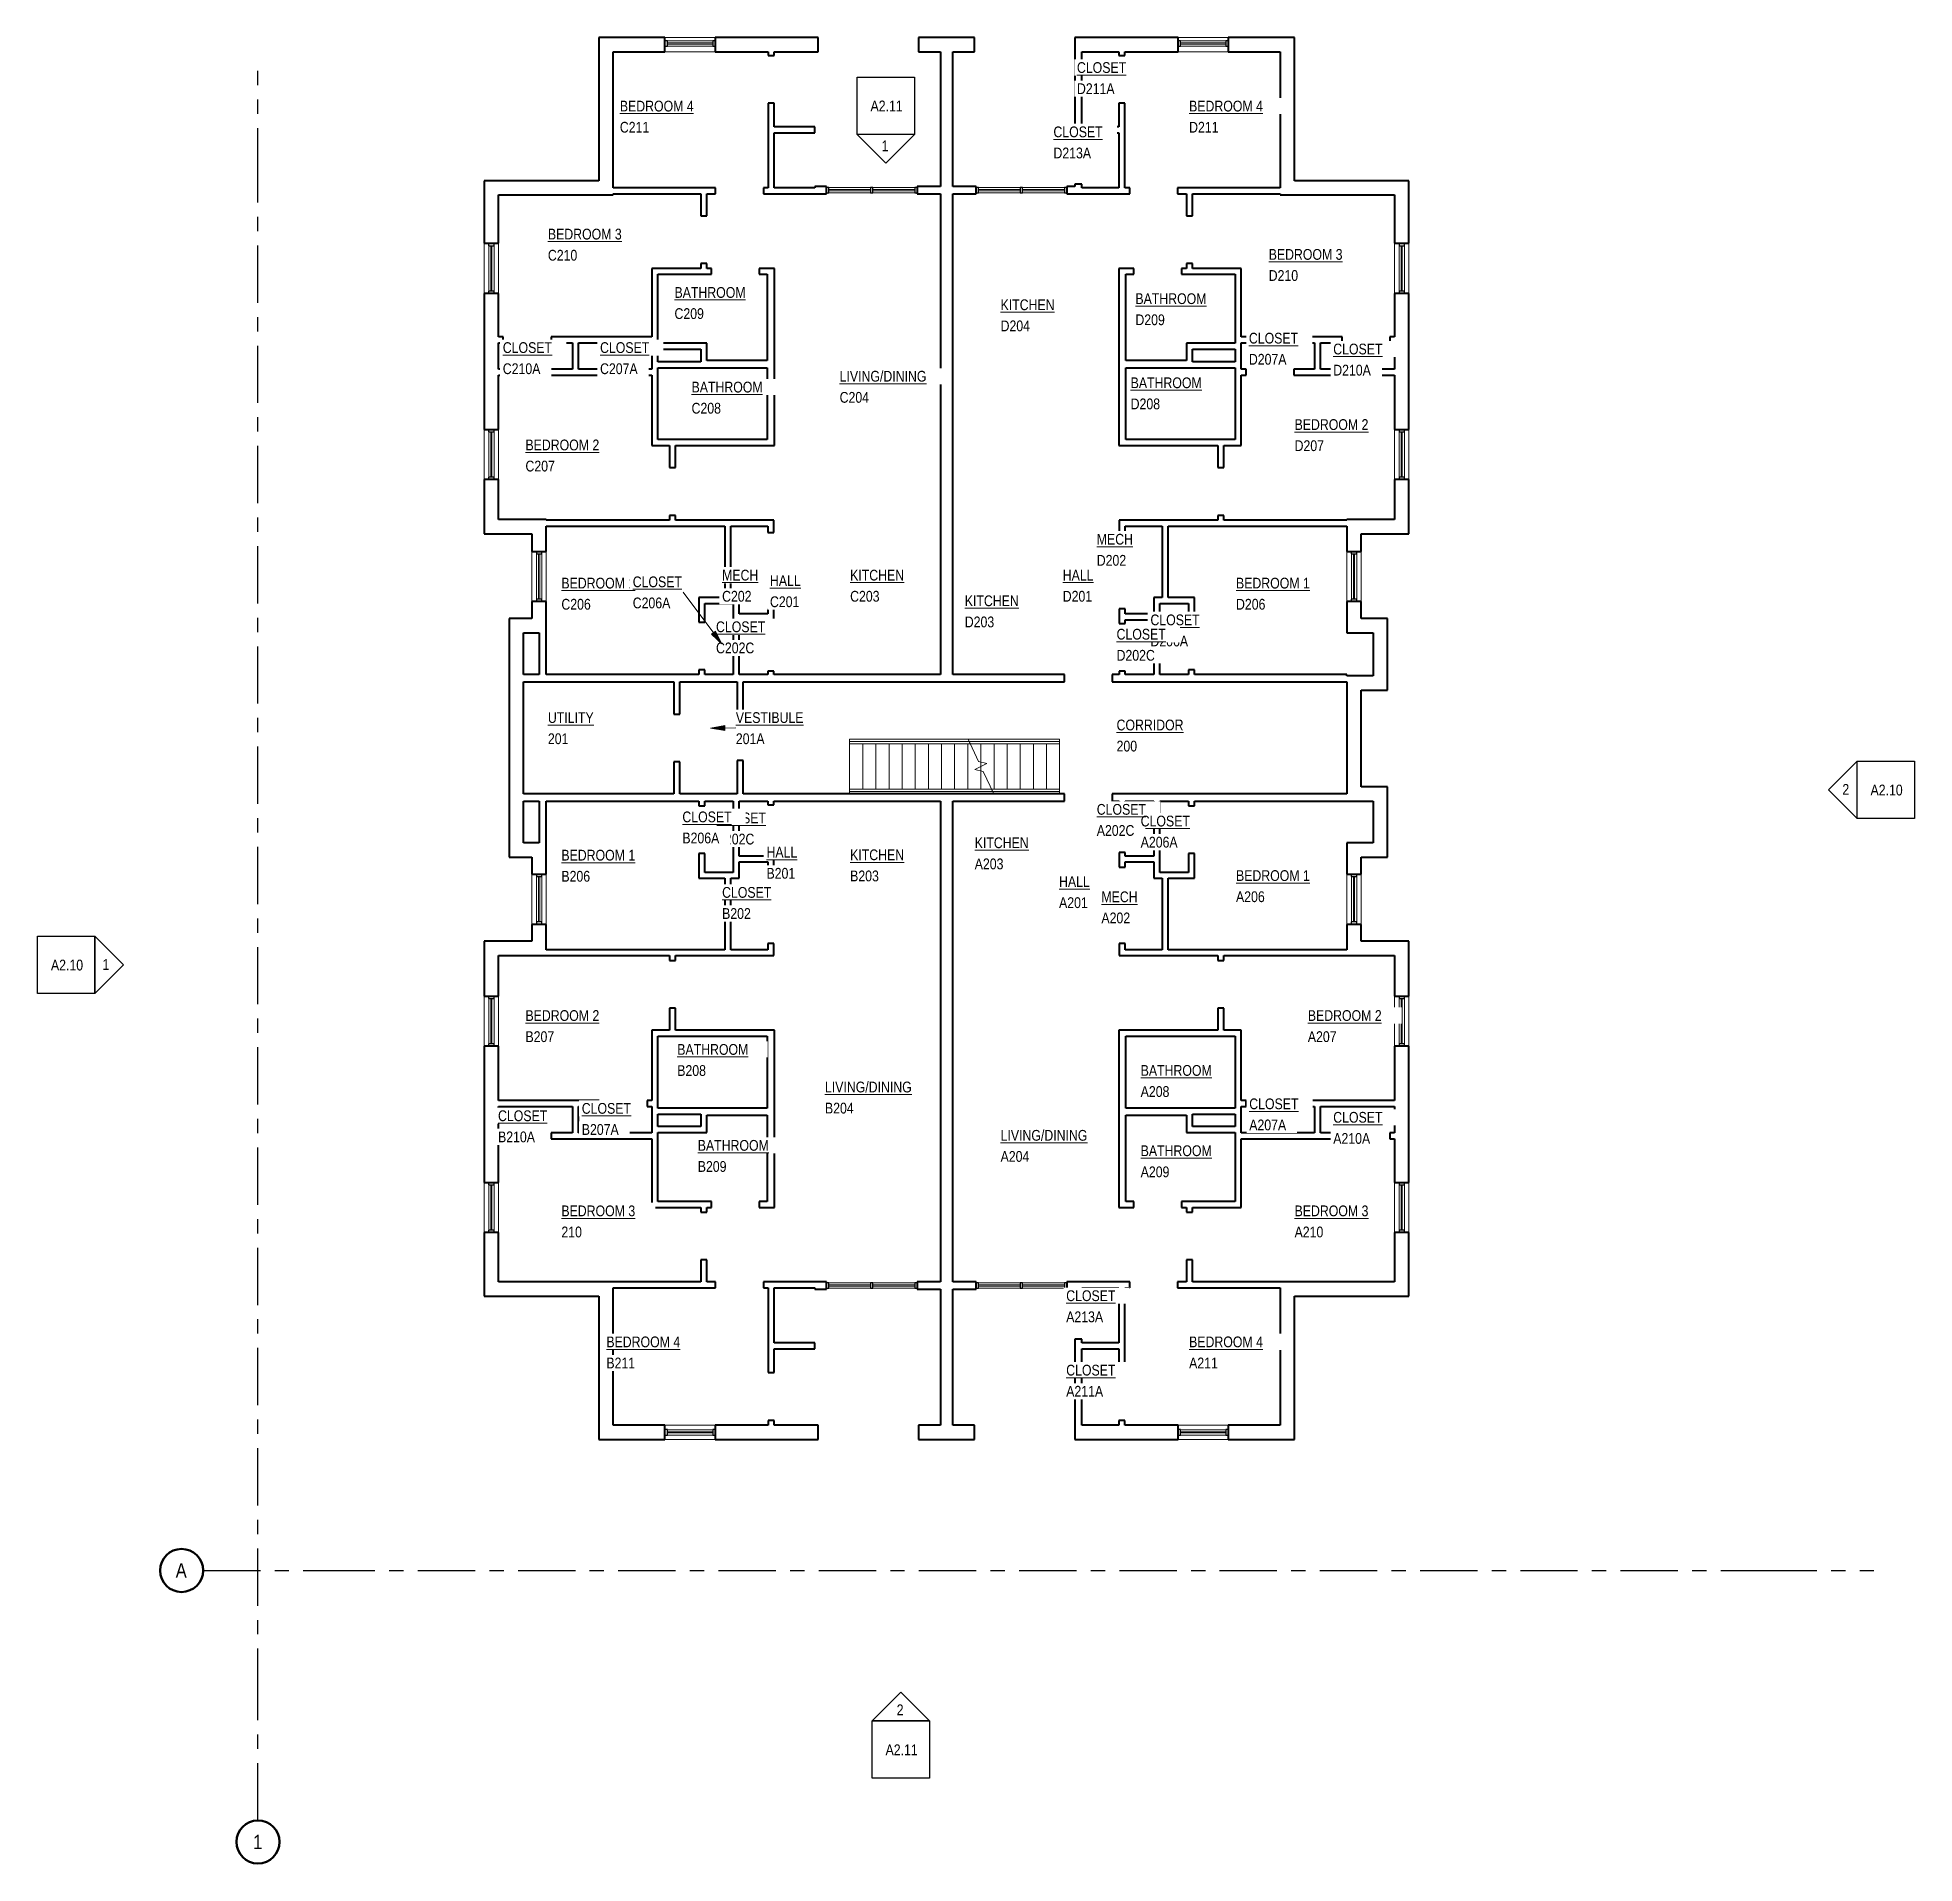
# Model space of a CAD drawing. Header units: inches. Extents: x -1455 to 118, y -1419 to 111.
import ezdxf

# ---------------------------------------------------------------- set-up
doc = ezdxf.new("R2010")
doc.units = ezdxf.units.IN
doc.header["$MEASUREMENT"] = 0
doc.linetypes.add('Grid Line', pattern=[84, 48, -12, 12, -12])
for name, color, linetype, lineweight in [('A-AREA-IDEN', 2, 'Continuous', 9), ('A-FLOR-HRAL', 11, 'Continuous', 9), ('A-GLAZ-CURT', 52, 'Continuous', 9), ('A-GLAZ-CWMG', 51, 'Continuous', 9), ('A-WALL', 113, 'Continuous', 15), ('G-ANNO-SYMB', 111, 'Continuous', 9), ('I-WALL', 2, 'Continuous', 15), ('S-GRID', 1, 'Continuous', 9), ('S-GRID-IDEN', 1, 'Continuous', 50), ('S-STRS', 31, 'Continuous', 9), ('S-STRS-MBND', 31, 'Continuous', 9)]:
    doc.layers.add(name, color=color, linetype=linetype, lineweight=lineweight)
doc.styles.add('Arial Narrow', font='ARIALN.TTF', dxfattribs={"height": 9})
doc.styles.add('Arial Narrow_1', font='ARIALN.TTF', dxfattribs={"height": 12})

msp = doc.modelspace()

# ---------------------------------------------------------------- texts
at = {"layer": 'A-AREA-IDEN', "char_height": 9, "attachment_point": 1, "style": 'Arial Narrow', "bg_fill": 3, "box_fill_scale": 1.25, "bg_fill_color": 9, "bg_fill_true_color": 13158600, "bg_fill_transparency": 0}
for s, insert, width in [('\\LBEDROOM 3', (-1027, -49.4), 76.356), ('\\LBEDROOM 3', (-422.9, -66.4), 76.356), ('\\LKITCHEN', (-647.6, -108.6), 55.752), ('\\LBEDROOM 2', (-1045.8, -226.1), 76.356), ('\\LBEDROOM 1', (-1015.7, -341.9), 76.356), ('\\LHALL', (-840.9, -339.8), 31.512), ('\\LKITCHEN', (-773.7, -335.2), 55.752), ('\\LBEDROOM 1', (-450.3, -341.9), 76.356), ('\\LUTILITY', (-1027, -454.6), 47.571), ('\\LCORRIDOR', (-550.4, -460.8), 69.084), ('\\LKITCHEN', (-669.3, -559.5), 55.752), ('\\LBEDROOM 1', (-1015.7, -569.9), 76.356), ('\\LKITCHEN', (-773.7, -569.6), 55.752), ('\\LBEDROOM 1', (-450.3, -587), 76.356), ('\\LMECH', (-563.1, -604.8), 37.269), ('\\LBEDROOM 2', (-1045.8, -704.3), 76.356)]:
    msp.add_mtext(s, dxfattribs=dict(at, insert=insert, width=width))

# ---------------------------------------------------------------- blocks, each defined once
blk = doc.blocks.new('System Panel - zGlazed-5155011-LEVEL 2')
at = {"layer": 'A-GLAZ-CURT', "lineweight": 15}
for p, q in [((17.5, 0.5), (-17.5, 0.5)), ((-17.5, 0.5), (-17.5, -0.5)), ((17.5, -0.5), (17.5, 0.5)), ((-17.5, -0.5), (17.5, -0.5))]:
    blk.add_line(p, q, dxfattribs=at)
blk = doc.blocks.new('Rectangular Mullion - 4 1_2_ x 2_ Rectangular_CE_-5154998-LEVEL 2')
at = {"layer": 'A-GLAZ-CWMG'}
for p, q in [((-631.1, -932.9), (-666.1, -932.9)), ((-631.1, -937.4), (-666.1, -937.4))]:
    blk.add_line(p, q, dxfattribs=at)
blk = doc.blocks.new('Rectangular Mullion - 4 1_2_ x 2_ Rectangular_CE_-5155012-LEVEL 2')
at = {"layer": 'A-GLAZ-CWMG', "lineweight": 25}
for p, q in [((-2, 2.25), (0, 2.25)), ((-2, -2.25), (-2, 2.25)), ((0, 2.25), (0, -2.25)), ((0, -2.25), (-2, -2.25))]:
    blk.add_line(p, q, dxfattribs=at)
blk = doc.blocks.new('Rectangular Mullion - 4 1_2_ x 2_ Rectangular_CE_-5155013-LEVEL 2')
at = {"layer": 'A-GLAZ-CWMG', "lineweight": 25}
for p, q in [((0, 2.25), (-2, 2.25)), ((-2, 2.25), (-2, -2.25)), ((0, -2.25), (0, 2.25)), ((-2, -2.25), (0, -2.25))]:
    blk.add_line(p, q, dxfattribs=at)
blk = doc.blocks.new('Rectangular Mullion - 4 1_2_ x 2_ Rectangular_CE_-5155010-LEVEL 2')
at = {"layer": 'A-GLAZ-CWMG', "lineweight": 25}
for p, q in [((-1, 2.25), (1, 2.25)), ((-1, -2.25), (-1, 2.25)), ((1, 2.25), (1, -2.25)), ((1, -2.25), (-1, -2.25))]:
    blk.add_line(p, q, dxfattribs=at)
blk = doc.blocks.new('System Panel - zGlazed-5155015-LEVEL 2')
at = {"layer": 'A-GLAZ-CURT', "lineweight": 15}
for p, q in [((17.5, 0.5), (-17.5, 0.5)), ((-17.5, 0.5), (-17.5, -0.5)), ((17.5, -0.5), (17.5, 0.5)), ((-17.5, -0.5), (17.5, -0.5))]:
    blk.add_line(p, q, dxfattribs=at)
blk = doc.blocks.new('Rectangular Mullion - 4 1_2_ x 2_ Rectangular_CE_-5155004-LEVEL 2')
at = {"layer": 'A-GLAZ-CWMG'}
for p, q in [((-754.6, -932.9), (-719.6, -932.9)), ((-754.6, -937.4), (-719.6, -937.4))]:
    blk.add_line(p, q, dxfattribs=at)
blk = doc.blocks.new('Rectangular Mullion - 4 1_2_ x 2_ Rectangular_CE_-5155016-LEVEL 2')
at = {"layer": 'A-GLAZ-CWMG', "lineweight": 25}
for p, q in [((-2, 2.25), (0, 2.25)), ((-2, -2.25), (-2, 2.25)), ((0, 2.25), (0, -2.25)), ((0, -2.25), (-2, -2.25))]:
    blk.add_line(p, q, dxfattribs=at)
blk = doc.blocks.new('Rectangular Mullion - 4 1_2_ x 2_ Rectangular_CE_-5155017-LEVEL 2')
at = {"layer": 'A-GLAZ-CWMG', "lineweight": 25}
for p, q in [((0, 2.25), (-2, 2.25)), ((-2, 2.25), (-2, -2.25)), ((0, -2.25), (0, 2.25)), ((-2, -2.25), (0, -2.25))]:
    blk.add_line(p, q, dxfattribs=at)
blk = doc.blocks.new('Rectangular Mullion - 4 1_2_ x 2_ Rectangular_CE_-5155014-LEVEL 2')
at = {"layer": 'A-GLAZ-CWMG', "lineweight": 25}
for p, q in [((-1, 2.25), (1, 2.25)), ((-1, -2.25), (-1, 2.25)), ((1, 2.25), (1, -2.25)), ((1, -2.25), (-1, -2.25))]:
    blk.add_line(p, q, dxfattribs=at)
blk = doc.blocks.new('Railing - Railing-5154644-LEVEL 2')
at = {"layer": 'A-FLOR-HRAL'}
for p, q in [((-774.1, -481.1), (-774.1, -479.1)), ((-673.9, -479.1), (-774.1, -479.1)), ((-673, -481.1), (-774.1, -481.1))]:
    blk.add_line(p, q, dxfattribs=at)
blk = doc.blocks.new('Railing - Railing-5154648-LEVEL 2')
at = {"layer": 'A-FLOR-HRAL'}
for p, q in [((-774.1, -521.1), (-774.1, -519.1)), ((-655.3, -519.1), (-774.1, -519.1)), ((-654.3, -521.1), (-774.1, -521.1))]:
    blk.add_line(p, q, dxfattribs=at)
blk = doc.blocks.new('Railing - Railing-5154659-LEVEL 2')
at = {"layer": 'A-FLOR-HRAL'}
for p, q in [((-673.9, -479.1), (-673, -481.1)), ((-598.1, -479.1), (-673.9, -479.1)), ((-598.1, -481.1), (-673, -481.1)), ((-598.1, -479.1), (-598.1, -481.1))]:
    blk.add_line(p, q, dxfattribs=at)
blk = doc.blocks.new('Railing - Railing-5154663-LEVEL 2')
at = {"layer": 'A-FLOR-HRAL'}
for p, q in [((-655.3, -519.1), (-654.3, -521.1)), ((-598.1, -519.1), (-655.3, -519.1)), ((-598.1, -519.1), (-598.1, -521.1)), ((-598.1, -521.1), (-654.3, -521.1))]:
    blk.add_line(p, q, dxfattribs=at)
blk = doc.blocks.new('System Panel - zGlazed-5155020-LEVEL 2')
at = {"layer": 'A-GLAZ-CURT', "lineweight": 15}
for p, q in [((19, 0.5), (-19, 0.5)), ((-19, 0.5), (-19, -0.5)), ((19, -0.5), (19, 0.5)), ((-19, -0.5), (19, -0.5))]:
    blk.add_line(p, q, dxfattribs=at)
blk = doc.blocks.new('Rectangular Mullion - 4 1_2_ x 2_ Rectangular_CE_-5155019-LEVEL 2')
at = {"layer": 'A-GLAZ-CWMG'}
for p, q in [((-458.9, -1055.9), (-496.9, -1055.9)), ((-458.9, -1060.4), (-496.9, -1060.4))]:
    blk.add_line(p, q, dxfattribs=at)
blk = doc.blocks.new('Rectangular Mullion - 4 1_2_ x 2_ Rectangular_CE_-5155021-LEVEL 2')
at = {"layer": 'A-GLAZ-CWMG', "lineweight": 25}
for p, q in [((-2, 2.25), (0, 2.25)), ((-2, -2.25), (-2, 2.25)), ((0, 2.25), (0, -2.25)), ((0, -2.25), (-2, -2.25))]:
    blk.add_line(p, q, dxfattribs=at)
blk = doc.blocks.new('Rectangular Mullion - 4 1_2_ x 2_ Rectangular_CE_-5155022-LEVEL 2')
at = {"layer": 'A-GLAZ-CWMG', "lineweight": 25}
for p, q in [((0, 2.25), (-2, 2.25)), ((-2, 2.25), (-2, -2.25)), ((0, -2.25), (0, 2.25)), ((-2, -2.25), (0, -2.25))]:
    blk.add_line(p, q, dxfattribs=at)
blk = doc.blocks.new('System Panel - zGlazed-5155025-LEVEL 2')
at = {"layer": 'A-GLAZ-CURT', "lineweight": 15}
for p, q in [((19, 0.5), (-19, 0.5)), ((-19, 0.5), (-19, -0.5)), ((19, -0.5), (19, 0.5)), ((-19, -0.5), (19, -0.5))]:
    blk.add_line(p, q, dxfattribs=at)
blk = doc.blocks.new('Rectangular Mullion - 4 1_2_ x 2_ Rectangular_CE_-5155024-LEVEL 2')
at = {"layer": 'A-GLAZ-CWMG'}
for p, q in [((-926.9, -1055.9), (-888.9, -1055.9)), ((-926.9, -1060.4), (-888.9, -1060.4))]:
    blk.add_line(p, q, dxfattribs=at)
blk = doc.blocks.new('Rectangular Mullion - 4 1_2_ x 2_ Rectangular_CE_-5155026-LEVEL 2')
at = {"layer": 'A-GLAZ-CWMG', "lineweight": 25}
for p, q in [((-2, 2.25), (0, 2.25)), ((-2, -2.25), (-2, 2.25)), ((0, 2.25), (0, -2.25)), ((0, -2.25), (-2, -2.25))]:
    blk.add_line(p, q, dxfattribs=at)
blk = doc.blocks.new('Rectangular Mullion - 4 1_2_ x 2_ Rectangular_CE_-5155027-LEVEL 2')
at = {"layer": 'A-GLAZ-CWMG', "lineweight": 25}
for p, q in [((0, 2.25), (-2, 2.25)), ((-2, 2.25), (-2, -2.25)), ((0, -2.25), (0, 2.25)), ((-2, -2.25), (0, -2.25))]:
    blk.add_line(p, q, dxfattribs=at)
blk = doc.blocks.new('Elevation - Detail Number_CE_-134675-LEVEL 2')
at = {"layer": 'G-ANNO-SYMB', "lineweight": 25}
for p, q in [((-0.25, -0.25), (-0.25, 0.25)), ((-0.25, 0.25), (0.25, 0.25)), ((0.25, 0.25), (0.25, -0.25)), ((0.25, -0.25), (-0.25, -0.25))]:
    blk.add_line(p, q, dxfattribs=at)
blk = doc.blocks.new('Elevation - Detail Number_CE_-46063-LEVEL 2')
at = {"layer": 'G-ANNO-SYMB', "lineweight": 25}
for p, q in [((0, 0.25), (-0.25, 0)), ((0.25, 0), (0, 0.25)), ((-0.25, 0), (0.25, 0))]:
    blk.add_line(p, q, dxfattribs=at)
blk = doc.blocks.new('Grid - Grid Head-Circle_CE_-46466-LEVEL 2')
at = {"layer": 'S-GRID-IDEN'}
blk.add_circle((0, 0), 0.188, dxfattribs=at)

# ---------------------------------------------------------------- hatches: boundary and pattern name
at = {"layer": 'A-AREA-IDEN'}
msp.add_hatch(color=256, dxfattribs=at).paths.add_polyline_path([(-890.6, -467.9), (-878.6, -470), (-878.7, -465.8)])

# ---------------------------------------------------------------- linework, layer by layer
for p, q in [((-878.7, -465.8), (-890.6, -467.9)), ((-890.6, -467.9), (-869.5, -467.8)), ((-890.6, -467.9), (-878.6, -470)), ((-878.6, -470), (-878.7, -465.8))]:
    msp.add_line(p, q, dxfattribs=at)
at = {"layer": 'A-WALL', "lineweight": 40}
for p, q in [((-984.4, 110.9), (-984.4, -9.1)), ((-928.9, 110.9), (-984.4, 110.9)), ((-928.9, 98.9), (-928.9, 110.9)), ((-800.4, 110.9), (-886.9, 110.9)), ((-886.9, 110.9), (-886.9, 98.9)), ((-800.4, 98.9), (-800.4, 110.9)), ((-669.4, 110.9), (-716.4, 110.9)), ((-716.4, 110.9), (-716.4, 98.9)), ((-669.4, 98.9), (-669.4, 110.9)), ((-498.9, 110.9), (-585.4, 110.9)), ((-585.4, 110.9), (-585.4, 27.9)), ((-498.9, 98.9), (-498.9, 110.9)), ((-401.4, 110.9), (-456.9, 110.9)), ((-456.9, 110.9), (-456.9, 98.9)), ((-401.4, -9.1), (-401.4, 110.9)), ((-972.4, -15.1), (-972.4, 98.9)), ((-972.4, 98.9), (-928.9, 98.9)), ((-886.9, 98.9), (-842.4, 98.9)), ((-837.4, 98.9), (-800.4, 98.9)), ((-716.4, 98.9), (-698.1, 98.9)), ((-698.1, 98.9), (-698.1, -14.1)), ((-687.6, 98.9), (-669.4, 98.9)), ((-687.6, -14.1), (-687.6, 98.9)), ((-579.4, 98.9), (-548.4, 98.9)), ((-579.4, 35.9), (-579.4, 98.9)), ((-543.4, 98.9), (-498.9, 98.9)), ((-456.9, 98.9), (-413.4, 98.9)), ((-413.4, 98.9), (-413.4, -15.1)), ((-585.4, 27.9), (-579.4, 27.9)), ((-579.4, 27.9), (-579.4, 30.9)), ((-1080.4, -9.1), (-1080.4, -61.6)), ((-984.4, -9.1), (-1080.4, -9.1)), ((-793.6, -14.1), (-803.4, -14.1)), ((-803.4, -14.1), (-803.4, -15.1)), ((-793.6, -20.1), (-793.6, -14.1)), ((-698.1, -14.1), (-717.6, -14.1)), ((-717.6, -14.1), (-717.6, -20.1)), ((-668.1, -14.1), (-687.6, -14.1)), ((-668.1, -20.1), (-668.1, -14.1)), ((-585.4, -14.1), (-592.1, -14.1)), ((-592.1, -14.1), (-592.1, -20.1)), ((-585.4, -12.1), (-585.4, -14.1)), ((-579.4, -12.1), (-585.4, -12.1)), ((-579.4, -15.1), (-579.4, -12.1)), ((-305.4, -9.1), (-401.4, -9.1)), ((-305.4, -61.6), (-305.4, -9.1)), ((-1068.4, -61.6), (-1068.4, -21.1)), ((-1068.4, -21.1), (-972.4, -21.1)), ((-972.4, -21.1), (-972.4, -20.1)), ((-803.4, -20.1), (-793.6, -20.1)), ((-717.6, -20.1), (-698.1, -20.1)), ((-698.1, -20.1), (-698.1, -423.1)), ((-687.6, -423.1), (-687.6, -20.1)), ((-687.6, -20.1), (-668.1, -20.1)), ((-592.1, -20.1), (-579.4, -20.1)), ((-413.4, -20.1), (-413.4, -21.1)), ((-413.4, -21.1), (-317.4, -21.1)), ((-317.4, -21.1), (-317.4, -61.6)), ((-1080.4, -61.6), (-1068.4, -61.6)), ((-317.4, -61.6), (-305.4, -61.6)), ((-837.1, -82.6), (-843.1, -82.6)), ((-843.1, -87.6), (-843.1, -159.9)), ((-837.1, -226.1), (-837.1, -82.6)), ((-548.6, -82.6), (-548.6, -226.1)), ((-542.6, -82.6), (-548.6, -82.6)), ((-542.6, -159.9), (-542.6, -87.6)), ((-1068.4, -103.6), (-1080.4, -103.6)), ((-1080.4, -103.6), (-1080.4, -217.6)), ((-1068.4, -140.1), (-1068.4, -103.6)), ((-317.4, -103.6), (-317.4, -140.1)), ((-305.4, -103.6), (-317.4, -103.6)), ((-305.4, -217.6), (-305.4, -103.6)), ((-1068.4, -167.1), (-1068.4, -145.1)), ((-317.4, -145.1), (-317.4, -167.1)), ((-1068.4, -217.6), (-1068.4, -172.1)), ((-898.9, -159.9), (-898.9, -160.9)), ((-898.9, -165.9), (-843.1, -165.9)), ((-843.1, -159.9), (-893.9, -159.9)), ((-843.1, -165.9), (-843.1, -226.1)), ((-491.9, -159.9), (-542.6, -159.9)), ((-542.6, -226.1), (-542.6, -165.9)), ((-542.6, -165.9), (-486.9, -165.9)), ((-486.9, -160.9), (-486.9, -159.9)), ((-317.4, -172.1), (-317.4, -217.6)), ((-1080.4, -217.6), (-1068.4, -217.6)), ((-317.4, -217.6), (-305.4, -217.6)), ((-1068.4, -259.6), (-1080.4, -259.6)), ((-1080.4, -259.6), (-1080.4, -305.1)), ((-1068.4, -293.1), (-1068.4, -259.6)), ((-317.4, -259.6), (-317.4, -293.1)), ((-305.4, -259.6), (-317.4, -259.6)), ((-305.4, -305.1), (-305.4, -259.6)), ((-1028.4, -293.1), (-1068.4, -293.1)), ((-1028.4, -293.6), (-1028.4, -293.1)), ((-1028.4, -319.9), (-1028.4, -298.6)), ((-317.4, -293.1), (-357.4, -293.1)), ((-357.4, -293.1), (-357.4, -293.6)), ((-357.4, -298.6), (-357.4, -319.9)), ((-1080.4, -305.1), (-1040.4, -305.1)), ((-1040.4, -305.1), (-1040.4, -319.9)), ((-345.4, -305.1), (-305.4, -305.1)), ((-345.4, -319.9), (-345.4, -305.1)), ((-1040.4, -319.9), (-1028.4, -319.9)), ((-357.4, -319.9), (-345.4, -319.9)), ((-1059.4, -376.1), (-1059.4, -576.1)), ((-1040.4, -376.1), (-1059.4, -376.1)), ((-1028.4, -361.9), (-1040.4, -361.9)), ((-1040.4, -361.9), (-1040.4, -376.1)), ((-1028.4, -423.1), (-1028.4, -361.9)), ((-357.4, -361.9), (-357.4, -388.1)), ((-345.4, -361.9), (-357.4, -361.9)), ((-345.4, -376.1), (-345.4, -361.9)), ((-323.4, -376.1), (-345.4, -376.1)), ((-323.4, -436.1), (-323.4, -376.1)), ((-1047.4, -423.1), (-1047.4, -388.1)), ((-1047.4, -388.1), (-1034.4, -388.1)), ((-1034.4, -388.1), (-1034.4, -423.1)), ((-357.4, -388.1), (-335.4, -388.1)), ((-335.4, -388.1), (-335.4, -424.1)), ((-1034.4, -423.1), (-1047.4, -423.1)), ((-900.6, -423.1), (-1028.4, -423.1)), ((-871.6, -423.1), (-895.6, -423.1)), ((-842.6, -423.1), (-866.6, -423.1)), ((-698.1, -423.1), (-837.6, -423.1)), ((-594.1, -423.1), (-687.6, -423.1)), ((-594.1, -429.1), (-594.1, -423.1)), ((-548.1, -423.1), (-554.1, -423.1)), ((-554.1, -423.1), (-554.1, -429.1)), ((-519.1, -423.1), (-543.1, -423.1)), ((-490.1, -423.1), (-514.1, -423.1)), ((-357.4, -423.1), (-485.1, -423.1)), ((-357.4, -424.1), (-357.4, -423.1)), ((-335.4, -424.1), (-357.4, -424.1)), ((-1047.4, -523.1), (-1047.4, -429.1)), ((-1047.4, -429.1), (-921.4, -429.1)), ((-916.4, -429.1), (-868.4, -429.1)), ((-863.4, -429.1), (-594.1, -429.1)), ((-554.1, -429.1), (-357.4, -429.1)), ((-357.4, -429.1), (-357.4, -523.1)), ((-345.4, -436.1), (-323.4, -436.1)), ((-345.4, -517.1), (-345.4, -436.1)), ((-323.4, -517.1), (-345.4, -517.1)), ((-323.4, -576.1), (-323.4, -517.1)), ((-921.4, -523.1), (-1047.4, -523.1)), ((-1047.4, -564.1), (-1047.4, -529.1)), ((-1047.4, -529.1), (-1034.4, -529.1)), ((-1034.4, -529.1), (-1034.4, -564.1)), ((-1028.4, -529.1), (-900.6, -529.1)), ((-1028.4, -590.4), (-1028.4, -529.1)), ((-868.4, -523.1), (-916.4, -523.1)), ((-895.6, -529.1), (-871.6, -529.1)), ((-866.6, -529.1), (-842.6, -529.1)), ((-594.1, -523.1), (-863.4, -523.1)), ((-837.6, -529.1), (-698.1, -529.1)), ((-698.1, -529.1), (-698.1, -932.1)), ((-687.6, -932.1), (-687.6, -529.1)), ((-687.6, -529.1), (-594.1, -529.1)), ((-594.1, -529.1), (-594.1, -523.1)), ((-357.4, -523.1), (-554.1, -523.1)), ((-554.1, -523.1), (-554.1, -529.1)), ((-554.1, -529.1), (-548.1, -529.1)), ((-543.1, -529.1), (-519.1, -529.1)), ((-514.1, -529.1), (-490.1, -529.1)), ((-485.1, -529.1), (-335.4, -529.1)), ((-335.4, -529.1), (-335.4, -564.1)), ((-1034.4, -564.1), (-1047.4, -564.1)), ((-335.4, -564.1), (-357.4, -564.1)), ((-357.4, -564.1), (-357.4, -590.4)), ((-1059.4, -576.1), (-1040.4, -576.1)), ((-1040.4, -576.1), (-1040.4, -590.4)), ((-345.4, -576.1), (-323.4, -576.1)), ((-345.4, -590.4), (-345.4, -576.1)), ((-1040.4, -590.4), (-1028.4, -590.4)), ((-357.4, -590.4), (-345.4, -590.4)), ((-1028.4, -632.4), (-1040.4, -632.4)), ((-1040.4, -632.4), (-1040.4, -646.6)), ((-1028.4, -653.6), (-1028.4, -632.4)), ((-357.4, -632.4), (-357.4, -653.6)), ((-345.4, -632.4), (-357.4, -632.4)), ((-345.4, -646.6), (-345.4, -632.4)), ((-1080.4, -646.6), (-1080.4, -692.6)), ((-1040.4, -646.6), (-1080.4, -646.6)), ((-1068.4, -692.6), (-1068.4, -658.6)), ((-1068.4, -658.6), (-1028.4, -658.6)), ((-357.4, -658.6), (-317.4, -658.6)), ((-305.4, -646.6), (-345.4, -646.6)), ((-317.4, -658.6), (-317.4, -692.6)), ((-305.4, -692.6), (-305.4, -646.6)), ((-1080.4, -692.6), (-1068.4, -692.6)), ((-317.4, -692.6), (-305.4, -692.6)), ((-1068.4, -734.6), (-1080.4, -734.6)), ((-1080.4, -734.6), (-1080.4, -848.6)), ((-1068.4, -780.1), (-1068.4, -734.6)), ((-843.1, -726.1), (-843.1, -786.4)), ((-837.1, -869.6), (-837.1, -726.1)), ((-548.6, -726.1), (-548.6, -869.6)), ((-542.6, -786.4), (-542.6, -726.1)), ((-317.4, -734.6), (-317.4, -780.1)), ((-305.4, -734.6), (-317.4, -734.6)), ((-305.4, -848.6), (-305.4, -734.6)), ((-1068.4, -807.1), (-1068.4, -785.1)), ((-843.1, -786.4), (-898.9, -786.4)), ((-486.9, -786.4), (-542.6, -786.4)), ((-317.4, -785.1), (-317.4, -807.1)), ((-898.9, -791.4), (-898.9, -792.4)), ((-893.9, -792.4), (-843.1, -792.4)), ((-843.1, -792.4), (-843.1, -864.6)), ((-542.6, -864.6), (-542.6, -792.4)), ((-542.6, -792.4), (-491.9, -792.4)), ((-486.9, -792.4), (-486.9, -791.4)), ((-1068.4, -848.6), (-1068.4, -812.1)), ((-317.4, -812.1), (-317.4, -848.6)), ((-1080.4, -848.6), (-1068.4, -848.6)), ((-317.4, -848.6), (-305.4, -848.6)), ((-843.1, -869.6), (-837.1, -869.6)), ((-548.6, -869.6), (-542.6, -869.6)), ((-1068.4, -890.6), (-1080.4, -890.6)), ((-1080.4, -890.6), (-1080.4, -944.1)), ((-1068.4, -932.1), (-1068.4, -890.6)), ((-317.4, -890.6), (-317.4, -932.1)), ((-305.4, -890.6), (-317.4, -890.6)), ((-305.4, -944.1), (-305.4, -890.6)), ((-972.4, -932.1), (-1068.4, -932.1)), ((-972.4, -1052.1), (-972.4, -937.1)), ((-793.6, -932.1), (-803.4, -932.1)), ((-803.4, -937.1), (-803.4, -938.1)), ((-803.4, -938.1), (-793.6, -938.1)), ((-793.6, -938.1), (-793.6, -932.1)), ((-698.1, -932.1), (-717.6, -932.1)), ((-717.6, -932.1), (-717.6, -938.1)), ((-717.6, -938.1), (-698.1, -938.1)), ((-698.1, -938.1), (-698.1, -1052.1)), ((-668.1, -932.1), (-687.6, -932.1)), ((-687.6, -1052.1), (-687.6, -938.1)), ((-687.6, -938.1), (-668.1, -938.1)), ((-668.1, -938.1), (-668.1, -932.1)), ((-579.4, -932.1), (-592.1, -932.1)), ((-592.1, -932.1), (-592.1, -938.1)), ((-592.1, -938.1), (-585.4, -938.1)), ((-585.4, -938.1), (-585.4, -940.1)), ((-585.4, -940.1), (-579.4, -940.1)), ((-579.4, -940.1), (-579.4, -937.1)), ((-317.4, -932.1), (-413.4, -932.1)), ((-413.4, -937.1), (-413.4, -1052.1)), ((-1080.4, -944.1), (-984.4, -944.1)), ((-984.4, -944.1), (-984.4, -1064.1)), ((-401.4, -944.1), (-305.4, -944.1)), ((-401.4, -1064.1), (-401.4, -944.1)), ((-579.4, -980.1), (-585.4, -980.1)), ((-585.4, -980.1), (-585.4, -1064.1)), ((-579.4, -983.1), (-579.4, -980.1)), ((-579.4, -1052.1), (-579.4, -988.1)), ((-928.9, -1052.1), (-972.4, -1052.1)), ((-928.9, -1064.1), (-928.9, -1052.1)), ((-842.4, -1052.1), (-886.9, -1052.1)), ((-886.9, -1052.1), (-886.9, -1064.1)), ((-800.4, -1052.1), (-837.4, -1052.1)), ((-800.4, -1064.1), (-800.4, -1052.1)), ((-698.1, -1052.1), (-716.4, -1052.1)), ((-716.4, -1052.1), (-716.4, -1064.1)), ((-669.4, -1052.1), (-687.6, -1052.1)), ((-669.4, -1064.1), (-669.4, -1052.1)), ((-548.4, -1052.1), (-579.4, -1052.1)), ((-498.9, -1052.1), (-543.4, -1052.1)), ((-498.9, -1064.1), (-498.9, -1052.1)), ((-413.4, -1052.1), (-456.9, -1052.1)), ((-456.9, -1052.1), (-456.9, -1064.1)), ((-984.4, -1064.1), (-928.9, -1064.1)), ((-886.9, -1064.1), (-800.4, -1064.1)), ((-716.4, -1064.1), (-669.4, -1064.1)), ((-585.4, -1064.1), (-498.9, -1064.1)), ((-456.9, -1064.1), (-401.4, -1064.1))]:
    msp.add_line(p, q, dxfattribs=at)
at = {"layer": 'A-WALL'}
for p, q in [((-928.9, 110.9), (-886.9, 110.9)), ((-498.9, 110.9), (-456.9, 110.9)), ((-886.9, 98.9), (-928.9, 98.9)), ((-456.9, 98.9), (-498.9, 98.9)), ((-1080.4, -103.6), (-1080.4, -61.6)), ((-1068.4, -61.6), (-1068.4, -103.6)), ((-317.4, -103.6), (-317.4, -61.6)), ((-305.4, -61.6), (-305.4, -103.6)), ((-1080.4, -259.6), (-1080.4, -217.6)), ((-1068.4, -217.6), (-1068.4, -259.6)), ((-317.4, -259.6), (-317.4, -217.6)), ((-305.4, -217.6), (-305.4, -259.6)), ((-1040.4, -361.9), (-1040.4, -319.9)), ((-1028.4, -319.9), (-1028.4, -361.9)), ((-357.4, -361.9), (-357.4, -319.9)), ((-345.4, -319.9), (-345.4, -361.9)), ((-1040.4, -632.4), (-1040.4, -590.4)), ((-1028.4, -590.4), (-1028.4, -632.4)), ((-357.4, -632.4), (-357.4, -590.4)), ((-345.4, -590.4), (-345.4, -632.4)), ((-1080.4, -734.6), (-1080.4, -692.6)), ((-1068.4, -692.6), (-1068.4, -734.6)), ((-317.4, -734.6), (-317.4, -692.6)), ((-305.4, -692.6), (-305.4, -734.6)), ((-1080.4, -890.6), (-1080.4, -848.6)), ((-1068.4, -848.6), (-1068.4, -890.6)), ((-317.4, -890.6), (-317.4, -848.6)), ((-305.4, -848.6), (-305.4, -890.6)), ((-928.9, -1052.1), (-886.9, -1052.1)), ((-498.9, -1052.1), (-456.9, -1052.1)), ((-886.9, -1064.1), (-928.9, -1064.1)), ((-456.9, -1064.1), (-498.9, -1064.1))]:
    msp.add_line(p, q, dxfattribs=at)
at = {"layer": 'I-WALL', "lineweight": 40}
for p, q in [((-842.4, 98.9), (-842.4, 95.9)), ((-842.4, 95.9), (-837.4, 95.9)), ((-837.4, 95.9), (-837.4, 98.9)), ((-548.4, 98.9), (-548.4, 95.9)), ((-548.4, 95.9), (-543.4, 95.9)), ((-543.4, 95.9), (-543.4, 98.9)), ((-842.4, 55.9), (-842.4, -15.1)), ((-837.4, 55.9), (-842.4, 55.9)), ((-837.4, 35.9), (-837.4, 55.9)), ((-548.4, 55.9), (-548.4, 35.9)), ((-543.4, 55.9), (-548.4, 55.9)), ((-543.4, -15.1), (-543.4, 55.9)), ((-803.4, 35.9), (-837.4, 35.9)), ((-803.4, 30.9), (-803.4, 35.9)), ((-548.4, 35.9), (-579.4, 35.9)), ((-837.4, -15.1), (-837.4, 30.9)), ((-837.4, 30.9), (-803.4, 30.9)), ((-579.4, 30.9), (-548.4, 30.9)), ((-548.4, 30.9), (-548.4, -15.1)), ((-886.4, -15.1), (-972.4, -15.1)), ((-886.4, -20.1), (-886.4, -15.1)), ((-842.4, -15.1), (-846.4, -15.1)), ((-846.4, -15.1), (-846.4, -20.1)), ((-803.4, -15.1), (-837.4, -15.1)), ((-548.4, -15.1), (-579.4, -15.1)), ((-539.4, -15.1), (-543.4, -15.1)), ((-539.4, -20.1), (-539.4, -15.1)), ((-413.4, -15.1), (-499.4, -15.1)), ((-499.4, -15.1), (-499.4, -20.1)), ((-972.4, -20.1), (-898.9, -20.1)), ((-898.9, -20.1), (-898.9, -38.6)), ((-893.9, -20.1), (-886.4, -20.1)), ((-893.9, -38.6), (-893.9, -20.1)), ((-846.4, -20.1), (-803.4, -20.1)), ((-579.4, -20.1), (-539.4, -20.1)), ((-499.4, -20.1), (-491.9, -20.1)), ((-491.9, -20.1), (-491.9, -38.6)), ((-486.9, -20.1), (-413.4, -20.1)), ((-486.9, -38.6), (-486.9, -20.1)), ((-898.9, -38.6), (-893.9, -38.6)), ((-491.9, -38.6), (-486.9, -38.6)), ((-898.9, -78.6), (-898.9, -82.6)), ((-893.9, -78.6), (-898.9, -78.6)), ((-893.9, -82.6), (-893.9, -78.6)), ((-491.9, -78.6), (-491.9, -82.6)), ((-486.9, -78.6), (-491.9, -78.6)), ((-486.9, -82.6), (-486.9, -78.6)), ((-898.9, -82.6), (-939.9, -82.6)), ((-939.9, -82.6), (-939.9, -140.1)), ((-934.9, -87.6), (-889.9, -87.6)), ((-934.9, -145.4), (-934.9, -87.6)), ((-889.9, -82.6), (-893.9, -82.6)), ((-889.9, -87.6), (-889.9, -82.6)), ((-843.1, -82.6), (-849.9, -82.6)), ((-849.9, -82.6), (-849.9, -87.6)), ((-849.9, -87.6), (-843.1, -87.6)), ((-535.9, -82.6), (-542.6, -82.6)), ((-542.6, -87.6), (-535.9, -87.6)), ((-535.9, -87.6), (-535.9, -82.6)), ((-491.9, -82.6), (-495.9, -82.6)), ((-495.9, -82.6), (-495.9, -87.6)), ((-495.9, -87.6), (-450.9, -87.6)), ((-445.9, -82.6), (-486.9, -82.6)), ((-450.9, -87.6), (-450.9, -145.4)), ((-445.9, -140.1), (-445.9, -82.6)), ((-1064.4, -140.1), (-1068.4, -140.1)), ((-1064.4, -145.1), (-1064.4, -140.1)), ((-939.9, -140.1), (-1024.4, -140.1)), ((-1024.4, -140.1), (-1024.4, -145.1)), ((-361.4, -140.1), (-445.9, -140.1)), ((-361.4, -145.1), (-361.4, -140.1)), ((-317.4, -140.1), (-321.4, -140.1)), ((-321.4, -140.1), (-321.4, -145.1)), ((-1068.4, -145.1), (-1064.4, -145.1)), ((-1024.4, -145.1), (-1006.4, -145.1)), ((-1006.4, -145.1), (-1006.4, -167.1)), ((-1001.4, -145.1), (-939.9, -145.1)), ((-1001.4, -167.1), (-1001.4, -145.1)), ((-939.9, -145.1), (-939.9, -167.1)), ((-893.9, -145.4), (-934.9, -145.4)), ((-934.9, -160.9), (-934.9, -150.4)), ((-934.9, -150.4), (-898.9, -150.4)), ((-898.9, -150.4), (-898.9, -159.9)), ((-893.9, -159.9), (-893.9, -145.4)), ((-491.9, -145.4), (-491.9, -159.9)), ((-450.9, -145.4), (-491.9, -145.4)), ((-486.9, -159.9), (-486.9, -150.4)), ((-486.9, -150.4), (-450.9, -150.4)), ((-450.9, -150.4), (-450.9, -160.9)), ((-445.9, -167.1), (-445.9, -145.1)), ((-445.9, -145.1), (-384.4, -145.1)), ((-384.4, -145.1), (-384.4, -167.1)), ((-379.4, -145.1), (-361.4, -145.1)), ((-379.4, -167.1), (-379.4, -145.1)), ((-321.4, -145.1), (-317.4, -145.1)), ((-1006.4, -167.1), (-1068.4, -167.1)), ((-1068.4, -172.1), (-983.9, -172.1)), ((-983.9, -167.1), (-1001.4, -167.1)), ((-983.9, -172.1), (-983.9, -167.1)), ((-939.9, -167.1), (-943.9, -167.1)), ((-943.9, -167.1), (-943.9, -172.1)), ((-943.9, -172.1), (-939.9, -172.1)), ((-939.9, -172.1), (-939.9, -231.1)), ((-898.9, -160.9), (-934.9, -160.9)), ((-934.9, -226.1), (-934.9, -165.9)), ((-934.9, -165.9), (-898.9, -165.9)), ((-450.9, -160.9), (-486.9, -160.9)), ((-486.9, -165.9), (-450.9, -165.9)), ((-450.9, -165.9), (-450.9, -226.1)), ((-441.9, -167.1), (-445.9, -167.1)), ((-445.9, -231.1), (-445.9, -172.1)), ((-445.9, -172.1), (-441.9, -172.1)), ((-441.9, -172.1), (-441.9, -167.1)), ((-384.4, -167.1), (-401.9, -167.1)), ((-401.9, -167.1), (-401.9, -172.1)), ((-401.9, -172.1), (-317.4, -172.1)), ((-317.4, -167.1), (-379.4, -167.1)), ((-939.9, -231.1), (-925.1, -231.1)), ((-843.1, -226.1), (-934.9, -226.1)), ((-925.1, -231.1), (-925.1, -249.6)), ((-920.1, -231.1), (-837.1, -231.1)), ((-920.1, -249.6), (-920.1, -231.1)), ((-837.1, -231.1), (-837.1, -226.1)), ((-548.6, -226.1), (-548.6, -231.1)), ((-548.6, -231.1), (-465.6, -231.1)), ((-450.9, -226.1), (-542.6, -226.1)), ((-465.6, -231.1), (-465.6, -249.6)), ((-460.6, -231.1), (-445.9, -231.1)), ((-460.6, -249.6), (-460.6, -231.1)), ((-925.1, -249.6), (-920.1, -249.6)), ((-465.6, -249.6), (-460.6, -249.6)), ((-925.1, -293.6), (-1028.4, -293.6)), ((-1028.4, -298.6), (-878.6, -298.6)), ((-925.1, -289.6), (-925.1, -293.6)), ((-920.1, -289.6), (-925.1, -289.6)), ((-920.1, -293.6), (-920.1, -289.6)), ((-837.6, -293.6), (-920.1, -293.6)), ((-878.6, -298.6), (-878.6, -358.5)), ((-873.6, -298.6), (-842.6, -298.6)), ((-873.6, -358.5), (-873.6, -298.6)), ((-842.6, -298.6), (-842.6, -303.9)), ((-837.6, -303.9), (-837.6, -293.6)), ((-465.6, -293.6), (-548.1, -293.6)), ((-548.1, -293.6), (-548.1, -303.9)), ((-543.1, -298.6), (-512.1, -298.6)), ((-543.1, -303.9), (-543.1, -298.6)), ((-512.1, -298.6), (-512.1, -358.5)), ((-507.1, -298.6), (-357.4, -298.6)), ((-507.1, -358.5), (-507.1, -298.6)), ((-465.6, -289.6), (-465.6, -293.6)), ((-460.6, -289.6), (-465.6, -289.6)), ((-460.6, -293.6), (-460.6, -289.6)), ((-357.4, -293.6), (-460.6, -293.6)), ((-842.6, -303.9), (-837.6, -303.9)), ((-548.1, -303.9), (-543.1, -303.9)), ((-878.6, -358.5), (-900.6, -358.5)), ((-900.6, -358.5), (-900.6, -379.1)), ((-866.6, -358.5), (-873.6, -358.5)), ((-866.6, -372.1), (-866.6, -358.5)), ((-519.1, -358.5), (-519.1, -372.1)), ((-512.1, -358.5), (-519.1, -358.5)), ((-485.1, -358.5), (-507.1, -358.5)), ((-485.1, -379.1), (-485.1, -358.5)), ((-895.6, -363.5), (-871.6, -363.5)), ((-895.6, -379.1), (-895.6, -363.5)), ((-871.6, -363.5), (-871.6, -423.1)), ((-842.6, -372.1), (-866.6, -372.1)), ((-866.6, -377.1), (-842.6, -377.1)), ((-866.6, -423.1), (-866.6, -377.1)), ((-842.6, -367.9), (-842.6, -372.1)), ((-837.6, -367.9), (-842.6, -367.9)), ((-842.6, -377.1), (-842.6, -380.1)), ((-837.6, -380.1), (-837.6, -367.9)), ((-548.1, -367.9), (-548.1, -380.1)), ((-543.1, -367.9), (-548.1, -367.9)), ((-543.1, -372.1), (-543.1, -367.9)), ((-519.1, -372.1), (-543.1, -372.1)), ((-543.1, -380.1), (-543.1, -377.1)), ((-543.1, -377.1), (-519.1, -377.1)), ((-519.1, -377.1), (-519.1, -423.1)), ((-514.1, -423.1), (-514.1, -363.5)), ((-514.1, -363.5), (-490.1, -363.5)), ((-490.1, -363.5), (-490.1, -379.1)), ((-900.6, -379.1), (-895.6, -379.1)), ((-842.6, -380.1), (-837.6, -380.1)), ((-548.1, -380.1), (-543.1, -380.1)), ((-490.1, -379.1), (-485.1, -379.1)), ((-900.6, -419.1), (-900.6, -423.1)), ((-895.6, -419.1), (-900.6, -419.1)), ((-895.6, -423.1), (-895.6, -419.1)), ((-842.6, -420.1), (-842.6, -423.1)), ((-837.6, -420.1), (-842.6, -420.1)), ((-837.6, -423.1), (-837.6, -420.1)), ((-548.1, -420.1), (-548.1, -423.1)), ((-543.1, -420.1), (-548.1, -420.1)), ((-543.1, -423.1), (-543.1, -420.1)), ((-490.1, -419.1), (-490.1, -423.1)), ((-485.1, -419.1), (-490.1, -419.1)), ((-485.1, -423.1), (-485.1, -419.1)), ((-921.4, -429.1), (-921.4, -456.1)), ((-916.4, -456.1), (-916.4, -429.1)), ((-868.4, -429.1), (-868.4, -455.1)), ((-863.4, -455.1), (-863.4, -429.1)), ((-921.4, -456.1), (-916.4, -456.1)), ((-868.4, -455.1), (-863.4, -455.1)), ((-921.4, -496.1), (-921.4, -523.1)), ((-916.4, -496.1), (-921.4, -496.1)), ((-916.4, -523.1), (-916.4, -496.1)), ((-863.4, -495.1), (-868.4, -495.1)), ((-868.4, -495.1), (-868.4, -523.1)), ((-863.4, -523.1), (-863.4, -495.1)), ((-900.6, -529.1), (-900.6, -533.1)), ((-900.6, -533.1), (-895.6, -533.1)), ((-895.6, -533.1), (-895.6, -529.1)), ((-871.6, -529.1), (-871.6, -588.8)), ((-866.6, -575.1), (-866.6, -529.1)), ((-842.6, -529.1), (-842.6, -532.1)), ((-842.6, -532.1), (-837.6, -532.1)), ((-837.6, -532.1), (-837.6, -529.1)), ((-548.1, -529.1), (-548.1, -532.1)), ((-548.1, -532.1), (-543.1, -532.1)), ((-543.1, -532.1), (-543.1, -529.1)), ((-519.1, -529.1), (-519.1, -575.1)), ((-514.1, -588.8), (-514.1, -529.1)), ((-490.1, -529.1), (-490.1, -533.1)), ((-490.1, -533.1), (-485.1, -533.1)), ((-485.1, -533.1), (-485.1, -529.1)), ((-895.6, -573.1), (-900.6, -573.1)), ((-900.6, -573.1), (-900.6, -593.8)), ((-895.6, -588.8), (-895.6, -573.1)), ((-842.6, -575.1), (-866.6, -575.1)), ((-866.6, -580.1), (-842.6, -580.1)), ((-866.6, -593.8), (-866.6, -580.1)), ((-837.6, -572.1), (-842.6, -572.1)), ((-842.6, -572.1), (-842.6, -575.1)), ((-842.6, -580.1), (-842.6, -584.4)), ((-837.6, -584.4), (-837.6, -572.1)), ((-543.1, -572.1), (-548.1, -572.1)), ((-548.1, -572.1), (-548.1, -584.4)), ((-543.1, -575.1), (-543.1, -572.1)), ((-519.1, -575.1), (-543.1, -575.1)), ((-543.1, -584.4), (-543.1, -580.1)), ((-543.1, -580.1), (-519.1, -580.1)), ((-519.1, -580.1), (-519.1, -593.8)), ((-485.1, -573.1), (-490.1, -573.1)), ((-490.1, -573.1), (-490.1, -588.8)), ((-485.1, -593.8), (-485.1, -573.1)), ((-900.6, -593.8), (-878.6, -593.8)), ((-871.6, -588.8), (-895.6, -588.8)), ((-878.6, -593.8), (-878.6, -653.6)), ((-873.6, -593.8), (-866.6, -593.8)), ((-873.6, -653.6), (-873.6, -593.8)), ((-842.6, -584.4), (-837.6, -584.4)), ((-548.1, -584.4), (-543.1, -584.4)), ((-519.1, -593.8), (-512.1, -593.8)), ((-490.1, -588.8), (-514.1, -588.8)), ((-512.1, -593.8), (-512.1, -653.6)), ((-507.1, -593.8), (-485.1, -593.8)), ((-507.1, -653.6), (-507.1, -593.8)), ((-878.6, -653.6), (-1028.4, -653.6)), ((-1028.4, -658.6), (-925.1, -658.6)), ((-925.1, -658.6), (-925.1, -662.6)), ((-920.1, -662.6), (-920.1, -658.6)), ((-920.1, -658.6), (-837.6, -658.6)), ((-842.6, -653.6), (-873.6, -653.6)), ((-837.6, -648.4), (-842.6, -648.4)), ((-842.6, -648.4), (-842.6, -653.6)), ((-837.6, -658.6), (-837.6, -648.4)), ((-543.1, -648.4), (-548.1, -648.4)), ((-548.1, -648.4), (-548.1, -658.6)), ((-548.1, -658.6), (-465.6, -658.6)), ((-543.1, -653.6), (-543.1, -648.4)), ((-512.1, -653.6), (-543.1, -653.6)), ((-357.4, -653.6), (-507.1, -653.6)), ((-465.6, -658.6), (-465.6, -662.6)), ((-460.6, -662.6), (-460.6, -658.6)), ((-460.6, -658.6), (-357.4, -658.6)), ((-925.1, -662.6), (-920.1, -662.6)), ((-465.6, -662.6), (-460.6, -662.6)), ((-920.1, -702.6), (-925.1, -702.6)), ((-925.1, -702.6), (-925.1, -721.1)), ((-920.1, -721.1), (-920.1, -702.6)), ((-460.6, -702.6), (-465.6, -702.6)), ((-465.6, -702.6), (-465.6, -721.1)), ((-460.6, -721.1), (-460.6, -702.6)), ((-939.9, -721.1), (-939.9, -780.1)), ((-925.1, -721.1), (-939.9, -721.1)), ((-837.1, -721.1), (-920.1, -721.1)), ((-837.1, -726.1), (-837.1, -721.1)), ((-465.6, -721.1), (-548.6, -721.1)), ((-548.6, -721.1), (-548.6, -726.1)), ((-445.9, -721.1), (-460.6, -721.1)), ((-445.9, -780.1), (-445.9, -721.1)), ((-934.9, -786.4), (-934.9, -726.1)), ((-934.9, -726.1), (-843.1, -726.1)), ((-542.6, -726.1), (-450.9, -726.1)), ((-450.9, -726.1), (-450.9, -786.4)), ((-983.9, -780.1), (-1068.4, -780.1)), ((-1068.4, -785.1), (-1006.4, -785.1)), ((-1006.4, -785.1), (-1006.4, -807.1)), ((-1001.4, -785.1), (-983.9, -785.1)), ((-1001.4, -807.1), (-1001.4, -785.1)), ((-983.9, -785.1), (-983.9, -780.1)), ((-939.9, -780.1), (-943.9, -780.1)), ((-943.9, -780.1), (-943.9, -785.1)), ((-943.9, -785.1), (-939.9, -785.1)), ((-939.9, -785.1), (-939.9, -807.1)), ((-898.9, -786.4), (-934.9, -786.4)), ((-450.9, -786.4), (-486.9, -786.4)), ((-441.9, -780.1), (-445.9, -780.1)), ((-445.9, -807.1), (-445.9, -785.1)), ((-445.9, -785.1), (-441.9, -785.1)), ((-441.9, -785.1), (-441.9, -780.1)), ((-317.4, -780.1), (-401.9, -780.1)), ((-401.9, -780.1), (-401.9, -785.1)), ((-401.9, -785.1), (-384.4, -785.1)), ((-384.4, -785.1), (-384.4, -807.1)), ((-379.4, -785.1), (-317.4, -785.1)), ((-379.4, -807.1), (-379.4, -785.1)), ((-934.9, -801.9), (-934.9, -791.4)), ((-934.9, -791.4), (-898.9, -791.4)), ((-898.9, -801.9), (-934.9, -801.9)), ((-898.9, -792.4), (-898.9, -801.9)), ((-893.9, -806.9), (-893.9, -792.4)), ((-491.9, -792.4), (-491.9, -806.9)), ((-486.9, -791.4), (-450.9, -791.4)), ((-486.9, -801.9), (-486.9, -792.4)), ((-450.9, -801.9), (-486.9, -801.9)), ((-450.9, -791.4), (-450.9, -801.9)), ((-1064.4, -807.1), (-1068.4, -807.1)), ((-1068.4, -812.1), (-1064.4, -812.1)), ((-1064.4, -812.1), (-1064.4, -807.1)), ((-1006.4, -807.1), (-1024.4, -807.1)), ((-1024.4, -807.1), (-1024.4, -812.1)), ((-1024.4, -812.1), (-939.9, -812.1)), ((-939.9, -807.1), (-1001.4, -807.1)), ((-939.9, -812.1), (-939.9, -869.6)), ((-934.9, -864.6), (-934.9, -806.9)), ((-934.9, -806.9), (-893.9, -806.9)), ((-491.9, -806.9), (-450.9, -806.9)), ((-450.9, -806.9), (-450.9, -864.6)), ((-384.4, -807.1), (-445.9, -807.1)), ((-445.9, -869.6), (-445.9, -812.1)), ((-445.9, -812.1), (-361.4, -812.1)), ((-361.4, -807.1), (-379.4, -807.1)), ((-361.4, -812.1), (-361.4, -807.1)), ((-317.4, -807.1), (-321.4, -807.1)), ((-321.4, -807.1), (-321.4, -812.1)), ((-321.4, -812.1), (-317.4, -812.1)), ((-889.9, -864.6), (-934.9, -864.6)), ((-889.9, -869.6), (-889.9, -864.6)), ((-843.1, -864.6), (-849.9, -864.6)), ((-849.9, -864.6), (-849.9, -869.6)), ((-535.9, -864.6), (-542.6, -864.6)), ((-535.9, -869.6), (-535.9, -864.6)), ((-450.9, -864.6), (-495.9, -864.6)), ((-495.9, -864.6), (-495.9, -869.6)), ((-939.9, -869.6), (-898.9, -869.6)), ((-898.9, -869.6), (-898.9, -873.6)), ((-898.9, -873.6), (-893.9, -873.6)), ((-893.9, -869.6), (-889.9, -869.6)), ((-893.9, -873.6), (-893.9, -869.6)), ((-849.9, -869.6), (-843.1, -869.6)), ((-542.6, -869.6), (-535.9, -869.6)), ((-495.9, -869.6), (-491.9, -869.6)), ((-491.9, -869.6), (-491.9, -873.6)), ((-491.9, -873.6), (-486.9, -873.6)), ((-486.9, -869.6), (-445.9, -869.6)), ((-486.9, -873.6), (-486.9, -869.6)), ((-893.9, -913.6), (-898.9, -913.6)), ((-898.9, -913.6), (-898.9, -932.1)), ((-893.9, -932.1), (-893.9, -913.6)), ((-486.9, -913.6), (-491.9, -913.6)), ((-491.9, -913.6), (-491.9, -932.1)), ((-486.9, -932.1), (-486.9, -913.6)), ((-898.9, -932.1), (-972.4, -932.1)), ((-972.4, -937.1), (-886.4, -937.1)), ((-886.4, -932.1), (-893.9, -932.1)), ((-886.4, -937.1), (-886.4, -932.1)), ((-803.4, -932.1), (-846.4, -932.1)), ((-846.4, -932.1), (-846.4, -937.1)), ((-846.4, -937.1), (-842.4, -937.1)), ((-842.4, -937.1), (-842.4, -1008.1)), ((-837.4, -983.1), (-837.4, -937.1)), ((-837.4, -937.1), (-803.4, -937.1)), ((-539.4, -932.1), (-579.4, -932.1)), ((-579.4, -937.1), (-548.4, -937.1)), ((-548.4, -937.1), (-548.4, -983.1)), ((-543.4, -1008.1), (-543.4, -937.1)), ((-543.4, -937.1), (-539.4, -937.1)), ((-539.4, -937.1), (-539.4, -932.1)), ((-491.9, -932.1), (-499.4, -932.1)), ((-499.4, -932.1), (-499.4, -937.1)), ((-499.4, -937.1), (-413.4, -937.1)), ((-413.4, -932.1), (-486.9, -932.1)), ((-803.4, -983.1), (-837.4, -983.1)), ((-837.4, -1008.1), (-837.4, -988.1)), ((-837.4, -988.1), (-803.4, -988.1)), ((-803.4, -988.1), (-803.4, -983.1)), ((-548.4, -983.1), (-579.4, -983.1)), ((-579.4, -988.1), (-548.4, -988.1)), ((-548.4, -988.1), (-548.4, -1008.1)), ((-842.4, -1008.1), (-837.4, -1008.1)), ((-548.4, -1008.1), (-543.4, -1008.1)), ((-837.4, -1048.1), (-842.4, -1048.1)), ((-842.4, -1048.1), (-842.4, -1052.1)), ((-837.4, -1052.1), (-837.4, -1048.1)), ((-543.4, -1048.1), (-548.4, -1048.1)), ((-548.4, -1048.1), (-548.4, -1052.1)), ((-543.4, -1052.1), (-543.4, -1048.1))]:
    msp.add_line(p, q, dxfattribs=at)
at = {"layer": 'S-GRID', "linetype": 'Grid Line', "lineweight": 25}
for p, q in [((-1270, -13), (-1270, 83)), ((-1270, -1287.4), (-1270, -13)), ((-1316, -1173.9), (-1220, -1173.9)), ((-1220, -1173.9), (-11.6, -1173.9)), ((-11.6, -1173.9), (84.4, -1173.9)), ((-1270, -1383.4), (-1270, -1287.4))]:
    msp.add_line(p, q, dxfattribs=at)
at = {"layer": 'S-STRS'}
for p, q in [((-774.1, -477.1), (-774.1, -479.1)), ((-674.8, -477.1), (-774.1, -477.1)), ((-774.1, -519.1), (-774.1, -481.1)), ((-763.1, -519.1), (-763.1, -481.1)), ((-752.1, -519.1), (-752.1, -481.1)), ((-741.1, -519.1), (-741.1, -481.1)), ((-730.1, -519.1), (-730.1, -481.1)), ((-719.1, -519.1), (-719.1, -481.1)), ((-708.1, -519.1), (-708.1, -481.1)), ((-697.1, -519.1), (-697.1, -481.1)), ((-686.1, -519.1), (-686.1, -481.1)), ((-675.1, -519.1), (-675.1, -481.1)), ((-598.1, -477.1), (-674.8, -477.1)), ((-664.1, -496.5), (-664.1, -481.1)), ((-653.1, -519.1), (-653.1, -481.1)), ((-642.1, -519.1), (-642.1, -481.1)), ((-631.1, -519.1), (-631.1, -481.1)), ((-620.1, -519.1), (-620.1, -481.1)), ((-609.1, -519.1), (-609.1, -481.1)), ((-598.1, -479.1), (-598.1, -477.1)), ((-598.1, -519.1), (-598.1, -481.1)), ((-664.1, -500.1), (-664.1, -496.5)), ((-664.1, -503.7), (-664.1, -500.1)), ((-664.1, -519.1), (-664.1, -503.7)), ((-774.1, -521.1), (-774.1, -523.1)), ((-653.4, -523.1), (-774.1, -523.1)), ((-598.1, -523.1), (-653.4, -523.1)), ((-598.1, -523.1), (-598.1, -521.1))]:
    msp.add_line(p, q, dxfattribs=at)
at = {"layer": 'S-STRS-MBND'}
for p, q in [((-674.8, -477.1), (-666, -496)), ((-659, -497.7), (-669.2, -502.5)), ((-669.2, -502.5), (-662.2, -504.2)), ((-666, -496), (-659, -497.7)), ((-662.2, -504.2), (-653.4, -523.1))]:
    msp.add_line(p, q, dxfattribs=at)

# ---------------------------------------------------------------- block references
at = {"layer": 'A-FLOR-HRAL'}
for name in ['Railing - Railing-5154644-LEVEL 2', 'Railing - Railing-5154659-LEVEL 2', 'Railing - Railing-5154648-LEVEL 2', 'Railing - Railing-5154663-LEVEL 2']:
    msp.add_blockref(name, (0, 0), dxfattribs=at)
at = {"layer": 'A-GLAZ-CURT'}
for name, p, rotation in [('System Panel - zGlazed-5155020-LEVEL 2', (-907.9, 105.9), 180), ('System Panel - zGlazed-5155011-LEVEL 2', (-774.1, -17.1), 180), ('System Panel - zGlazed-5155011-LEVEL 2', (-737.1, -17.1), 180), ('System Panel - zGlazed-5155020-LEVEL 2', (-1074.4, -82.6), 270), ('System Panel - zGlazed-5155025-LEVEL 2', (-311.4, -82.6), 270.0000000000001), ('System Panel - zGlazed-5155020-LEVEL 2', (-1074.4, -238.6), 270), ('System Panel - zGlazed-5155025-LEVEL 2', (-311.4, -238.6), 270.0000000000001), ('System Panel - zGlazed-5155020-LEVEL 2', (-1034.4, -340.9), 270), ('System Panel - zGlazed-5155025-LEVEL 2', (-351.4, -340.9), 270.0000000000001), ('System Panel - zGlazed-5155025-LEVEL 2', (-1034.4, -611.4), 89.99999999999982), ('System Panel - zGlazed-5155020-LEVEL 2', (-351.4, -611.4), 89.99999999999974), ('System Panel - zGlazed-5155025-LEVEL 2', (-1074.4, -713.6), 89.99999999999982), ('System Panel - zGlazed-5155020-LEVEL 2', (-311.4, -713.6), 89.99999999999974), ('System Panel - zGlazed-5155025-LEVEL 2', (-1074.4, -869.6), 89.99999999999982), ('System Panel - zGlazed-5155020-LEVEL 2', (-311.4, -869.6), 89.99999999999974), ('System Panel - zGlazed-5155015-LEVEL 2', (-774.1, -935.1), 180), ('System Panel - zGlazed-5155015-LEVEL 2', (-737.1, -935.1), 180), ('System Panel - zGlazed-5155025-LEVEL 2', (-907.9, -1058.1), 180)]:
    msp.add_blockref(name, p, dxfattribs=dict(at, rotation=rotation))
for name, p in [('System Panel - zGlazed-5155025-LEVEL 2', (-477.9, 105.9)), ('System Panel - zGlazed-5155015-LEVEL 2', (-648.6, -17.1)), ('System Panel - zGlazed-5155015-LEVEL 2', (-611.6, -17.1)), ('System Panel - zGlazed-5155011-LEVEL 2', (-648.6, -935.1)), ('System Panel - zGlazed-5155011-LEVEL 2', (-611.6, -935.1)), ('System Panel - zGlazed-5155020-LEVEL 2', (-477.9, -1058.1))]:
    msp.add_blockref(name, p, dxfattribs=at)
at = {"layer": 'A-GLAZ-CWMG', "extrusion": (0, 0, -1)}
for name, p in [('Rectangular Mullion - 4 1_2_ x 2_ Rectangular_CE_-5155021-LEVEL 2', (928.9, 105.9)), ('Rectangular Mullion - 4 1_2_ x 2_ Rectangular_CE_-5155012-LEVEL 2', (793.6, -17.1)), ('Rectangular Mullion - 4 1_2_ x 2_ Rectangular_CE_-5155010-LEVEL 2', (755.6, -17.1)), ('Rectangular Mullion - 4 1_2_ x 2_ Rectangular_CE_-5155016-LEVEL 2', (793.6, -935.1)), ('Rectangular Mullion - 4 1_2_ x 2_ Rectangular_CE_-5155014-LEVEL 2', (755.6, -935.1)), ('Rectangular Mullion - 4 1_2_ x 2_ Rectangular_CE_-5155026-LEVEL 2', (928.9, -1058.1))]:
    msp.add_blockref(name, p, dxfattribs=at)
at = {"layer": 'A-GLAZ-CWMG'}
for name, p, rotation in [('Rectangular Mullion - 4 1_2_ x 2_ Rectangular_CE_-5155019-LEVEL 2', (-1385.7, -952.3), 180), ('Rectangular Mullion - 4 1_2_ x 2_ Rectangular_CE_-5155027-LEVEL 2', (-498.9, 105.9), 180), ('Rectangular Mullion - 4 1_2_ x 2_ Rectangular_CE_-5155024-LEVEL 2', (-1385.7, -952.3), 180), ('Rectangular Mullion - 4 1_2_ x 2_ Rectangular_CE_-5154998-LEVEL 2', (-1422.7, -952.3), 180), ('Rectangular Mullion - 4 1_2_ x 2_ Rectangular_CE_-5154998-LEVEL 2', (-1385.7, -952.3), 180), ('Rectangular Mullion - 4 1_2_ x 2_ Rectangular_CE_-5155017-LEVEL 2', (-668.1, -17.1), 180), ('Rectangular Mullion - 4 1_2_ x 2_ Rectangular_CE_-5155004-LEVEL 2', (-1385.7, -952.3), 180), ('Rectangular Mullion - 4 1_2_ x 2_ Rectangular_CE_-5155004-LEVEL 2', (-1348.7, -952.3), 180), ('Rectangular Mullion - 4 1_2_ x 2_ Rectangular_CE_-5155022-LEVEL 2', (-1074.4, -61.6), 90), ('Rectangular Mullion - 4 1_2_ x 2_ Rectangular_CE_-5155027-LEVEL 2', (-311.4, -61.6), 90.00000000000006), ('Rectangular Mullion - 4 1_2_ x 2_ Rectangular_CE_-5155019-LEVEL 2', (-16.2, -560.5), 270), ('Rectangular Mullion - 4 1_2_ x 2_ Rectangular_CE_-5155024-LEVEL 2', (-1369.5, 825.2), 90.0000000000003), ('Rectangular Mullion - 4 1_2_ x 2_ Rectangular_CE_-5155022-LEVEL 2', (-1074.4, -217.6), 90), ('Rectangular Mullion - 4 1_2_ x 2_ Rectangular_CE_-5155019-LEVEL 2', (-16.2, -716.5), 270), ('Rectangular Mullion - 4 1_2_ x 2_ Rectangular_CE_-5155027-LEVEL 2', (-311.4, -217.6), 90.00000000000006), ('Rectangular Mullion - 4 1_2_ x 2_ Rectangular_CE_-5155024-LEVEL 2', (-1369.5, 669.2), 90.0000000000003), ('Rectangular Mullion - 4 1_2_ x 2_ Rectangular_CE_-5155022-LEVEL 2', (-1034.4, -319.9), 90), ('Rectangular Mullion - 4 1_2_ x 2_ Rectangular_CE_-5155019-LEVEL 2', (23.8, -818.8), 270), ('Rectangular Mullion - 4 1_2_ x 2_ Rectangular_CE_-5155027-LEVEL 2', (-351.4, -319.9), 90.00000000000006), ('Rectangular Mullion - 4 1_2_ x 2_ Rectangular_CE_-5155024-LEVEL 2', (-1409.5, 567), 90.0000000000003), ('Rectangular Mullion - 4 1_2_ x 2_ Rectangular_CE_-5155024-LEVEL 2', (23.8, -1519.3), 270), ('Rectangular Mullion - 4 1_2_ x 2_ Rectangular_CE_-5155019-LEVEL 2', (-1409.5, -133.5), 89.99999999999969), ('Rectangular Mullion - 4 1_2_ x 2_ Rectangular_CE_-5155027-LEVEL 2', (-1034.4, -632.4), 269.9999999999998), ('Rectangular Mullion - 4 1_2_ x 2_ Rectangular_CE_-5155022-LEVEL 2', (-351.4, -632.4), 269.9999999999998), ('Rectangular Mullion - 4 1_2_ x 2_ Rectangular_CE_-5155024-LEVEL 2', (-16.2, -1621.5), 270), ('Rectangular Mullion - 4 1_2_ x 2_ Rectangular_CE_-5155019-LEVEL 2', (-1369.5, -235.8), 89.99999999999969), ('Rectangular Mullion - 4 1_2_ x 2_ Rectangular_CE_-5155027-LEVEL 2', (-1074.4, -734.6), 269.9999999999998), ('Rectangular Mullion - 4 1_2_ x 2_ Rectangular_CE_-5155022-LEVEL 2', (-311.4, -734.6), 269.9999999999998), ('Rectangular Mullion - 4 1_2_ x 2_ Rectangular_CE_-5155024-LEVEL 2', (-16.2, -1777.5), 270), ('Rectangular Mullion - 4 1_2_ x 2_ Rectangular_CE_-5155019-LEVEL 2', (-1369.5, -391.8), 89.99999999999969), ('Rectangular Mullion - 4 1_2_ x 2_ Rectangular_CE_-5155027-LEVEL 2', (-1074.4, -890.6), 269.9999999999998), ('Rectangular Mullion - 4 1_2_ x 2_ Rectangular_CE_-5155022-LEVEL 2', (-311.4, -890.6), 269.9999999999998), ('Rectangular Mullion - 4 1_2_ x 2_ Rectangular_CE_-5155013-LEVEL 2', (-668.1, -935.1), 180), ('Rectangular Mullion - 4 1_2_ x 2_ Rectangular_CE_-5155022-LEVEL 2', (-498.9, -1058.1), 180)]:
    msp.add_blockref(name, p, dxfattribs=dict(at, rotation=rotation))
for name, p in [('Rectangular Mullion - 4 1_2_ x 2_ Rectangular_CE_-5155022-LEVEL 2', (-886.9, 105.9)), ('Rectangular Mullion - 4 1_2_ x 2_ Rectangular_CE_-5155013-LEVEL 2', (-717.6, -17.1)), ('Rectangular Mullion - 4 1_2_ x 2_ Rectangular_CE_-5155004-LEVEL 2', (-37, 0)), ('Rectangular Mullion - 4 1_2_ x 2_ Rectangular_CE_-5155004-LEVEL 2', (0, 0)), ('Rectangular Mullion - 4 1_2_ x 2_ Rectangular_CE_-5155017-LEVEL 2', (-717.6, -935.1)), ('Rectangular Mullion - 4 1_2_ x 2_ Rectangular_CE_-5154998-LEVEL 2', (0, 0)), ('Rectangular Mullion - 4 1_2_ x 2_ Rectangular_CE_-5154998-LEVEL 2', (37, 0)), ('Rectangular Mullion - 4 1_2_ x 2_ Rectangular_CE_-5155024-LEVEL 2', (0, 0)), ('Rectangular Mullion - 4 1_2_ x 2_ Rectangular_CE_-5155027-LEVEL 2', (-886.9, -1058.1)), ('Rectangular Mullion - 4 1_2_ x 2_ Rectangular_CE_-5155019-LEVEL 2', (0, 0))]:
    msp.add_blockref(name, p, dxfattribs=at)
at = {"layer": 'A-GLAZ-CWMG', "extrusion": (0, 0, -1)}
for name, p, rotation in [('Rectangular Mullion - 4 1_2_ x 2_ Rectangular_CE_-5155026-LEVEL 2', (456.9, 105.9), 180), ('Rectangular Mullion - 4 1_2_ x 2_ Rectangular_CE_-5155014-LEVEL 2', (630.1, -17.1), 180), ('Rectangular Mullion - 4 1_2_ x 2_ Rectangular_CE_-5155016-LEVEL 2', (592.1, -17.1), 180), ('Rectangular Mullion - 4 1_2_ x 2_ Rectangular_CE_-5155021-LEVEL 2', (1074.4, -103.6), 270), ('Rectangular Mullion - 4 1_2_ x 2_ Rectangular_CE_-5155026-LEVEL 2', (311.4, -103.6), 269.9999999999999), ('Rectangular Mullion - 4 1_2_ x 2_ Rectangular_CE_-5155021-LEVEL 2', (1074.4, -259.6), 270), ('Rectangular Mullion - 4 1_2_ x 2_ Rectangular_CE_-5155026-LEVEL 2', (311.4, -259.6), 269.9999999999999), ('Rectangular Mullion - 4 1_2_ x 2_ Rectangular_CE_-5155021-LEVEL 2', (1034.4, -361.9), 270), ('Rectangular Mullion - 4 1_2_ x 2_ Rectangular_CE_-5155026-LEVEL 2', (351.4, -361.9), 269.9999999999999), ('Rectangular Mullion - 4 1_2_ x 2_ Rectangular_CE_-5155026-LEVEL 2', (1034.4, -590.4), 90.00000000000018), ('Rectangular Mullion - 4 1_2_ x 2_ Rectangular_CE_-5155021-LEVEL 2', (351.4, -590.4), 90.00000000000026), ('Rectangular Mullion - 4 1_2_ x 2_ Rectangular_CE_-5155026-LEVEL 2', (1074.4, -692.6), 90.00000000000018), ('Rectangular Mullion - 4 1_2_ x 2_ Rectangular_CE_-5155021-LEVEL 2', (311.4, -692.6), 90.00000000000026), ('Rectangular Mullion - 4 1_2_ x 2_ Rectangular_CE_-5155026-LEVEL 2', (1074.4, -848.6), 90.00000000000018), ('Rectangular Mullion - 4 1_2_ x 2_ Rectangular_CE_-5155021-LEVEL 2', (311.4, -848.6), 90.00000000000026), ('Rectangular Mullion - 4 1_2_ x 2_ Rectangular_CE_-5155010-LEVEL 2', (630.1, -935.1), 180), ('Rectangular Mullion - 4 1_2_ x 2_ Rectangular_CE_-5155012-LEVEL 2', (592.1, -935.1), 180), ('Rectangular Mullion - 4 1_2_ x 2_ Rectangular_CE_-5155021-LEVEL 2', (456.9, -1058.1), 180)]:
    msp.add_blockref(name, p, dxfattribs=dict(at, rotation=rotation))
at = {"layer": 'G-ANNO-SYMB', "lineweight": 25, "xscale": 95.99999999999994, "yscale": 95.99999999999994, "zscale": 95.99999999999994}
for name, p, rotation in [('Elevation - Detail Number_CE_-134675-LEVEL 2', (-743.8, 53.7), 89.99999999999991), ('Elevation - Detail Number_CE_-46063-LEVEL 2', (-743.8, 29.7), 180), ('Elevation - Detail Number_CE_-46063-LEVEL 2', (70.3, -519.7), 89.99999999999969), ('Elevation - Detail Number_CE_-134675-LEVEL 2', (94.3, -519.7), 89.99999999999969), ('Elevation - Detail Number_CE_-134675-LEVEL 2', (-1430.7, -666.4), 89.99999999999991), ('Elevation - Detail Number_CE_-134675-LEVEL 2', (-731.2, -1324), 89.99999999999964)]:
    msp.add_blockref(name, p, dxfattribs=dict(at, rotation=rotation))
at = {"layer": 'G-ANNO-SYMB', "lineweight": 25, "extrusion": (0, 0, -1), "xscale": 95.99999999999994, "yscale": 95.99999999999994, "zscale": 95.99999999999994}
msp.add_blockref('Elevation - Detail Number_CE_-46063-LEVEL 2', (731.2, -1300), dxfattribs=at)
at = {"layer": 'S-GRID-IDEN', "xscale": 95.99999999999994, "yscale": 95.99999999999994, "zscale": 95.99999999999994, "rotation": 269.9999999999995}
msp.add_blockref('Grid - Grid Head-Circle_CE_-46466-LEVEL 2', (-1334, -1173.9), dxfattribs=at)
at = {"layer": 'S-GRID-IDEN', "xscale": 95.99999999999994, "yscale": 95.99999999999994, "zscale": 95.99999999999994}
msp.add_blockref('Grid - Grid Head-Circle_CE_-46466-LEVEL 2', (-1270, -1401.4), dxfattribs=at)

msp.set_redraw_order([(e.dxf.handle, doc.entitydb.next_handle()) for e in msp.query("TEXT MTEXT ATTDEF DIMENSION ARC_DIMENSION")])  # texts and dimensions are drawn at this point

# ---------------------------------------------------------------- next in the draw order: texts
at = {"layer": 'A-AREA-IDEN', "char_height": 9, "attachment_point": 1, "style": 'Arial Narrow', "bg_fill": 3, "box_fill_scale": 1.25, "bg_fill_color": 9, "bg_fill_true_color": 13158600, "bg_fill_transparency": 0}
for s, insert, width in [('\\LCLOSET', (-583.6, 90.2), 50.904), ('\\LBEDROOM 4', (-966.7, 57.9), 76.356), ('\\LBEDROOM 4', (-489.6, 57.9), 76.356), ('\\LCLOSET', (-603.3, 36.3), 50.904), ('C210', (-1027, -67.1), 29.997), ('D210', (-422.9, -84.1), 29.997), ('\\LBATHROOM', (-920.9, -98.3), 73.629), ('\\LBATHROOM', (-534.6, -103.5), 73.629), ('D204', (-647.6, -126.3), 29.997), ('\\LCLOSET', (-439.5, -136.6), 50.904), ('\\LCLOSET', (-1064.8, -144.5), 50.904), ('\\LCLOSET', (-983.3, -144.5), 50.904), ('\\LCLOSET', (-368.8, -145.7), 50.904), ('\\LLIVING/DINING', (-782.5, -168.5), 89.991), ('\\LBATHROOM', (-538.6, -174), 73.629), ('\\LBATHROOM', (-906.6, -177.6), 73.629), ('\\LBEDROOM 2', (-401.2, -209), 76.356), ('C207', (-1045.8, -243.8), 29.997), ('\\LMECH', (-567, -305.1), 37.269), ('\\LMECH', (-881, -335.2), 37.269), ('C206', (-1015.7, -359.6), 29.997), ('C201', (-840.9, -357.5), 29.997), ('C203', (-773.7, -352.9), 29.997), ('\\LKITCHEN', (-677.6, -356.7), 55.752), ('D206', (-450.3, -359.6), 29.997), ('\\LCLOSET', (-522, -372.7), 50.904), ('\\LVESTIBULE', (-869.5, -454.6), 69.993), ('201', (-1027, -472.3), 20.907), ('200', (-550.4, -478.5), 20.907), ('\\LCLOSET', (-885.5, -538.7), 50.904), ('\\LCLOSET', (-530.2, -541.3), 50.904), ('A203', (-669.3, -577.2), 29.391), ('B206', (-1015.7, -587.6), 29.391), ('B203', (-773.7, -587.3), 29.391), ('\\LHALL', (-598.6, -592), 31.512), ('\\LCLOSET', (-881, -601.1), 50.904), ('A206', (-450.3, -604.7), 29.391), ('A202', (-563.1, -622.5), 29.391), ('\\LBEDROOM 2', (-390.1, -704.3), 76.356), ('B207', (-1045.8, -722), 29.391), ('\\LBATHROOM', (-918.6, -732.7), 73.629), ('\\LBATHROOM', (-530.2, -750.3), 73.629), ('\\LLIVING/DINING', (-794.8, -764.2), 89.991), ('\\LCLOSET', (-1068.8, -788.3), 50.904), ('\\LCLOSET', (-998.6, -782.1), 50.904), ('\\LCLOSET', (-439.2, -778.3), 50.904), ('\\LCLOSET', (-368.8, -789.6), 50.904), ('\\LBATHROOM', (-901.4, -813.1), 73.629), ('\\LLIVING/DINING', (-647.6, -804.7), 89.991), ('\\LBATHROOM', (-530.2, -817.6), 73.629), ('\\LBEDROOM 3', (-1015.7, -868), 76.356), ('\\LBEDROOM 3', (-401.2, -868), 76.356), ('\\LCLOSET', (-592.6, -939.1), 50.904), ('\\LBEDROOM 4', (-978, -977.8), 76.356), ('\\LBEDROOM 4', (-489.6, -977.8), 76.356), ('\\LCLOSET', (-592.6, -1001.5), 50.904)]:
    msp.add_mtext(s, dxfattribs=dict(at, insert=insert, width=width))
at = {"layer": 'G-ANNO-SYMB', "char_height": 9, "attachment_point": 1, "style": 'Arial Narrow', "bg_fill": 3, "box_fill_scale": 1.25, "bg_fill_color": 9, "bg_fill_true_color": 13158600, "bg_fill_transparency": 0}
for s, insert, width in [('A2.11', (-756.6, 58), 33.027), ('1', (-747.3, 24.6), 6.969), ('2', (57.9, -514.8), 6.969), ('A2.10', (81.5, -515.3), 33.027), ('A2.10', (-1443.5, -662), 33.027), ('2', (-734.7, -1286.2), 6.969), ('A2.11', (-744, -1319.7), 33.027)]:
    msp.add_mtext(s, dxfattribs=dict(at, insert=insert, width=width))
at = {"layer": 'S-GRID-IDEN', "lineweight": 9, "char_height": 12, "attachment_point": 1, "style": 'Arial Narrow_1', "bg_fill": 3, "box_fill_scale": 1.25, "bg_fill_color": 9, "bg_fill_true_color": 13158600, "bg_fill_transparency": 0}
for s, insert, width in [('A', (-1338.9, -1167.8), 11.211), ('1', (-1274, -1395.4), 9.393)]:
    msp.add_mtext(s, dxfattribs=dict(at, insert=insert, width=width))

# ---------------------------------------------------------------- next in the draw order: block references
at = {"layer": 'G-ANNO-SYMB', "lineweight": 25, "extrusion": (0, 0, -1), "xscale": 95.99999999999994, "yscale": 95.99999999999994, "zscale": 95.99999999999994, "rotation": 90.00000000000011}
msp.add_blockref('Elevation - Detail Number_CE_-46063-LEVEL 2', (1406.7, -666.4), dxfattribs=at)

# ---------------------------------------------------------------- next in the draw order: texts
at = {"layer": 'A-AREA-IDEN', "char_height": 9, "attachment_point": 1, "style": 'Arial Narrow', "bg_fill": 3, "box_fill_scale": 1.25, "bg_fill_color": 9, "bg_fill_true_color": 13158600, "bg_fill_transparency": 0}
for s, insert, width in [('D211A', (-583.6, 72.5), 38.481), ('C211', (-966.7, 40.2), 29.997), ('D211', (-489.6, 40.2), 29.997), ('D213A', (-603.3, 18.6), 38.481), ('C209', (-920.9, -116), 29.997), ('D209', (-534.6, -121.2), 29.997), ('D207A', (-439.5, -154.3), 38.481), ('C210A', (-1064.8, -162.2), 38.481), ('C207A', (-983.3, -162.2), 38.481), ('D210A', (-368.8, -163.4), 38.481), ('C204', (-782.5, -186.2), 29.997), ('C208', (-906.6, -195.3), 29.997), ('D208', (-538.6, -191.7), 29.997), ('D207', (-401.2, -226.7), 29.997), ('D202', (-567, -322.8), 29.997), ('C202', (-881, -352.9), 29.997), ('\\LCLOSET', (-886.1, -378.5), 50.904), ('D203', (-677.6, -374.4), 29.997), ('D206A', (-522, -390.4), 38.481), ('201A', (-869.5, -472.3), 29.391), ('\\LCLOSET', (-567, -531.5), 50.904), ('B202C', (-885.5, -556.4), 38.481), ('A206A', (-530.2, -559), 37.875), ('A201', (-598.6, -609.7), 29.391), ('B202', (-881, -618.8), 29.391), ('A207', (-390.1, -722), 29.391), ('B208', (-918.6, -750.4), 29.391), ('A208', (-530.2, -768), 29.391), ('B204', (-794.8, -781.9), 29.391), ('B207A', (-998.6, -799.8), 37.875), ('A207A', (-439.2, -796), 37.875), ('B210A', (-1068.8, -806), 37.875), ('A210A', (-368.8, -807.3), 37.875), ('B209', (-901.4, -830.8), 29.391), ('A204', (-647.6, -822.4), 29.391), ('A209', (-530.2, -835.3), 29.391), ('210', (-1015.7, -885.7), 20.907), ('A210', (-401.2, -885.7), 29.391), ('A213A', (-592.6, -956.8), 37.875), ('B211', (-978, -995.5), 29.391), ('A211', (-489.6, -995.5), 29.391), ('A211A', (-592.6, -1019.2), 37.875)]:
    msp.add_mtext(s, dxfattribs=dict(at, insert=insert, width=width))

# ---------------------------------------------------------------- next in the draw order: texts
for s, insert, width in [('\\LHALL', (-595.5, -335.2), 31.512), ('\\LCLOSET', (-550.4, -384.7), 50.904), ('C202C', (-886.1, -396.2), 39.087), ('\\LCLOSET', (-914.3, -537.8), 50.904), ('A202C', (-567, -549.2), 38.481), ('\\LHALL', (-843.8, -567.4), 31.512)]:
    msp.add_mtext(s, dxfattribs=dict(at, insert=insert, width=width))
at = {"layer": 'G-ANNO-SYMB', "insert": (-1400.3, -661.5), "char_height": 9, "width": 6.969, "attachment_point": 1, "style": 'Arial Narrow', "bg_fill": 3, "box_fill_scale": 1.25, "bg_fill_color": 9, "bg_fill_true_color": 13158600, "bg_fill_transparency": 0}
msp.add_mtext('1', dxfattribs=at)

# ---------------------------------------------------------------- next in the draw order: hatches: boundary and pattern name
at = {"layer": 'A-AREA-IDEN'}
msp.add_hatch(color=256, dxfattribs=at).paths.add_polyline_path([(-881.1, -397.4), (-886.6, -386.6), (-890, -389.1)])

# ---------------------------------------------------------------- next in the draw order: linework, layer by layer
for p, q in [((-881.1, -397.4), (-913.7, -354)), ((-886.6, -386.6), (-890, -389.1)), ((-890, -389.1), (-881.1, -397.4)), ((-881.1, -397.4), (-886.6, -386.6))]:
    msp.add_line(p, q, dxfattribs=at)

# ---------------------------------------------------------------- next in the draw order: texts
at = {"layer": 'A-AREA-IDEN', "char_height": 9, "attachment_point": 1, "style": 'Arial Narrow', "bg_fill": 3, "box_fill_scale": 1.25, "bg_fill_color": 9, "bg_fill_true_color": 13158600, "bg_fill_transparency": 0}
for s, insert, width in [('D201', (-595.5, -352.9), 29.997), ('D202C', (-550.4, -402.4), 39.087), ('B206A', (-914.3, -555.5), 37.875), ('B201', (-843.8, -585.1), 29.391)]:
    msp.add_mtext(s, dxfattribs=dict(at, insert=insert, width=width))

# ---------------------------------------------------------------- next in the draw order: texts
at = {"layer": 'A-AREA-IDEN', "insert": (-955.9, -340.8), "char_height": 9, "width": 50.904, "attachment_point": 1, "style": 'Arial Narrow', "bg_fill": 3, "box_fill_scale": 1.25, "bg_fill_color": 9, "bg_fill_true_color": 13158600, "bg_fill_transparency": 0}
msp.add_mtext('\\LCLOSET', dxfattribs=at)

# ---------------------------------------------------------------- next in the draw order: texts
at = {"layer": 'A-AREA-IDEN', "insert": (-955.9, -358.5), "char_height": 9, "width": 38.481, "attachment_point": 1, "style": 'Arial Narrow', "bg_fill": 3, "box_fill_scale": 1.25, "bg_fill_color": 9, "bg_fill_true_color": 13158600, "bg_fill_transparency": 0}
msp.add_mtext('C206A', dxfattribs=at)

doc.saveas('drawing.dxf')
